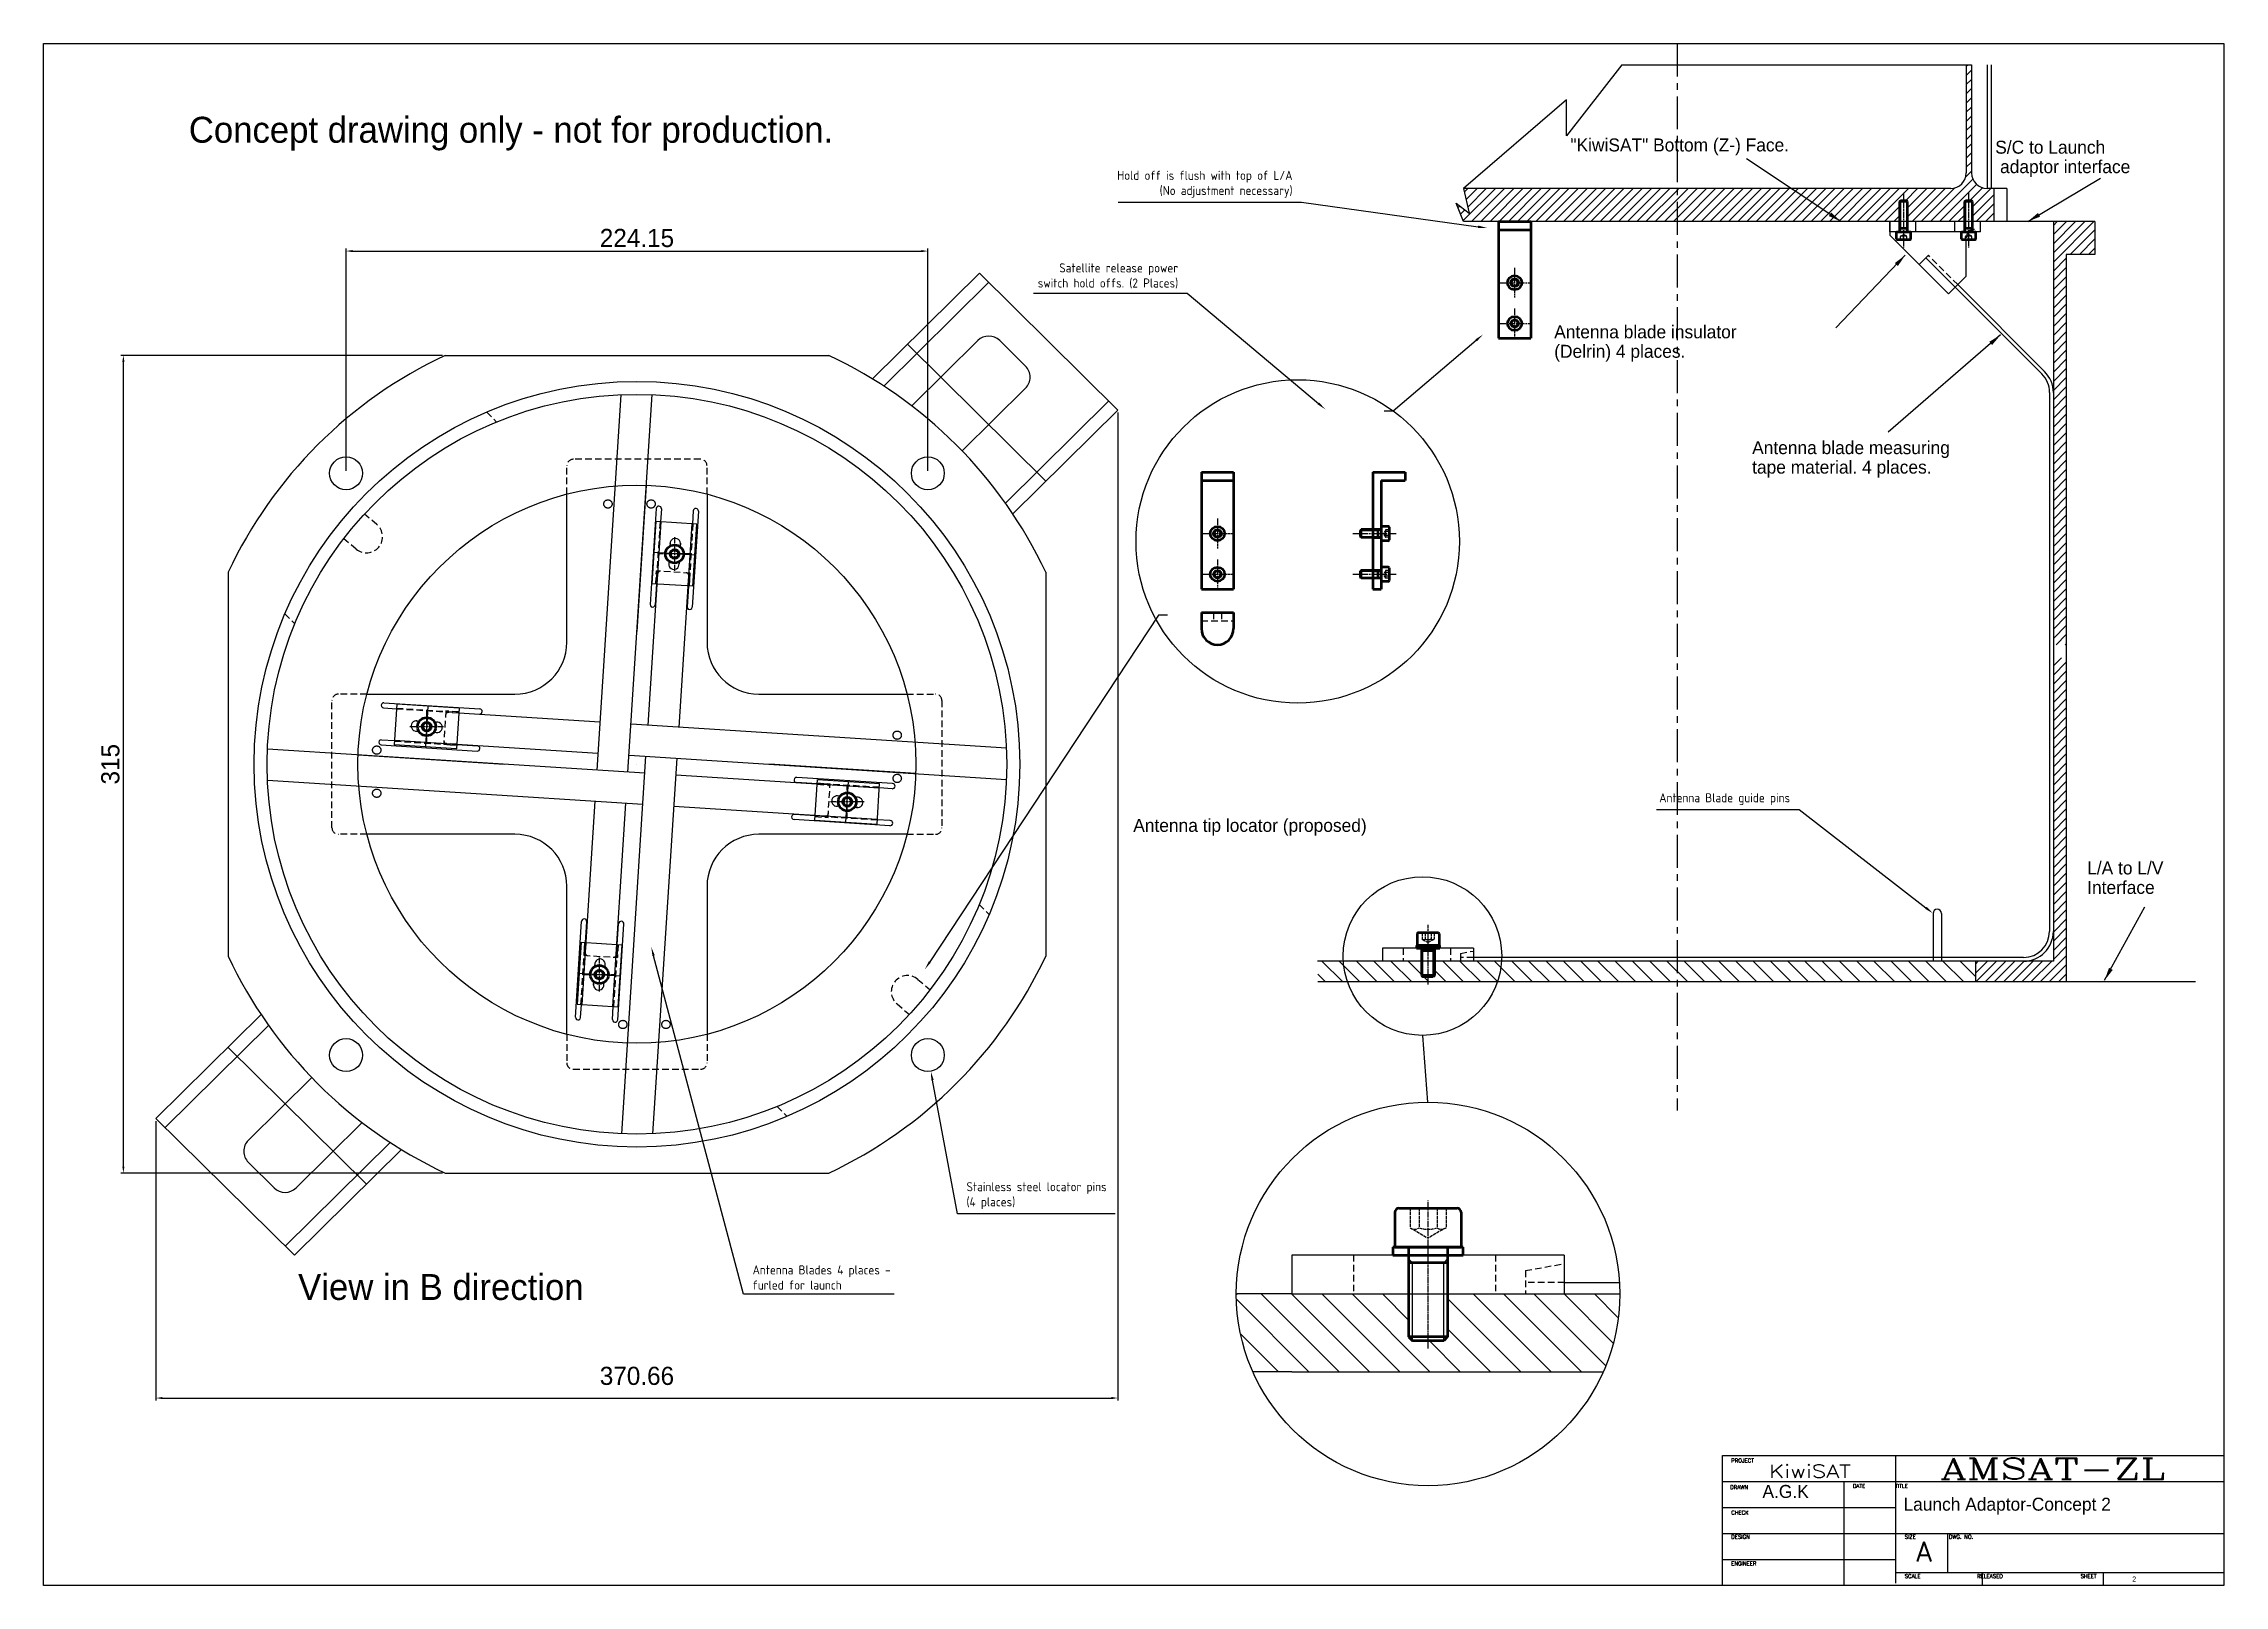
# Model space of a CAD drawing. Header units: millimetres. Extents: x 0 to 840, y 0 to 594.
import ezdxf
from ezdxf.enums import TextEntityAlignment as Align

# ---------------------------------------------------------------- set-up
doc = ezdxf.new("R2010")
doc.units = ezdxf.units.MM
doc.header["$LTSCALE"] = 0.4
doc.header["$PDMODE"] = 3
for name, pattern in [('AM_ISO02W050', [7.5, 6, -1.5]), ('AM_ISO02W050x2', [3.75, 3, -0.75]), ('AM_ISO08W050', [18, 12, -1.5, 3, -1.5]), ('AM_ISO08W050x2', [9, 6, -0.75, 1.5, -0.75]), ('CENTER', [50.8, 31.75, -6.35, 6.35, -6.35]), ('HIDDEN', [9.525, 6.35, -3.175])]:
    doc.linetypes.add(name, pattern=pattern)
for name, color, linetype, lineweight in [('AM_0N', 7, 'Continuous', 50), ('AM_3N', 6, 'AM_ISO02W050', 25), ('AM_4', 3, 'Continuous', 25), ('AM_4N', 3, 'Continuous', 25), ('AM_5', 3, 'Continuous', 25), ('AM_7N', 4, 'AM_ISO08W050', 25), ('AM_8', 1, 'Continuous', 25), ('Yellow', 2, 'Continuous', 50)]:
    doc.layers.add(name, color=color, linetype=linetype, lineweight=lineweight)
for name, color, linetype in [('BORDER', 7, 'Continuous'), ('CL', 3, 'CENTER'), ('HID', 2, 'HIDDEN'), ('OBJ', 7, 'Continuous'), ('OUT', 1, 'Continuous')]:
    doc.layers.add(name, color=color, linetype=linetype)
doc.styles.add('ACISOTS', font='isocp.shx', dxfattribs={"height": 1})
doc.styles.add('COMPLEX', font='complex', dxfattribs={"width": 1.5, "height": 8})
doc.styles.add('SIMPLEX', font='simplex', dxfattribs={"height": 0.06})
doc.dimstyles.new('AM_ISO$0', dxfattribs={"dimtxt": 7, "dimasz": 2.5, "dimexe": 1, "dimexo": 1, "dimgap": 1.5, "dimtad": 1, "dimdsep": 46, "dimtxsty": 'Standard', "dimcen": 0, "dimclrd": 256, "dimclre": 256, "dimclrt": 2, "dimadec": 0, "dimazin": 2, "dimtp": 0.1, "dimtm": 0.1, "dimtfac": 0.71, "dimtmove": 0, "dimatfit": 3, "dimfxl": 1, "dimlwd": -1, "dimlwe": -1, "dimarcsym": 0})
doc.dimstyles.new('AM_ISO$7', dxfattribs={"dimtxt": 5, "dimasz": 2.5, "dimexe": 1, "dimexo": 1, "dimgap": 1.5, "dimtad": 1, "dimdsep": 46, "dimtxsty": 'Standard', "dimcen": 0, "dimclrd": 256, "dimclre": 256, "dimclrt": 2, "dimadec": 0, "dimazin": 2, "dimtp": 0.1, "dimtm": 0.1, "dimtfac": 0.71, "dimtdec": 3, "dimtmove": 0, "dimatfit": 3, "dimfxl": 1, "dimlwd": -1, "dimlwe": -1, "dimarcsym": 0})
pattern_1 = [(45, (20.8389, 67.4299), (-1.767767, 1.767767), [])]
pattern_2 = [(45, (0, 0), (-1.767767, 1.767767), [])]

msp = doc.modelspace()

# ---------------------------------------------------------------- texts
at = {"layer": 'BORDER', "style": 'SIMPLEX'}
for s, height, p in [('PROJECT', 1.5, (650.242, 47.333)), ('DRAWN', 1.5, (649.893, 37.066)), ('DATE          TITLE', 1.49999, (697.114, 37.545)), ('CHECK', 1.5, (650.242, 27.278)), ('DESIGN', 1.5, (650.242, 17.986)), ('SIZE           DWG. NO.', 1.49999, (717.113, 17.986)), ('ENGINEER', 1.5, (650.242, 7.702)), ('SCALE                   RELEASED                          SHEET', 1.49999, (717.113, 2.817))]:
    msp.add_text(s, height=height, dxfattribs=at).set_placement(p)
at = {"layer": 'BORDER'}
for s, height, style, width, p in [('KiwiSAT', 5, 'SIMPLEX', 1.3, (680.567, 41.473)), ('AMSAT-ZL', 8, 'COMPLEX', 1.5, (773.985, 40.978))]:
    msp.add_text(s, height=height, dxfattribs=dict(at, style=style, width=width)).set_placement(p, align=Align.CENTER)
at = {"layer": 'BORDER', "style": 'SIMPLEX'}
msp.add_text('A', height=7.62, dxfattribs=at).set_placement((724.476, 9.143), align=Align.CENTER)
at = {"layer": 'OUT'}
for s, height, p in [('Concept drawing only - not for production.', 10, (55.945, 555.812)), ('"KiwiSAT" Bottom (Z-) Face.', 5, (588.275, 552.461)), ('S/C to Launch', 5, (751.968, 551.596)), (' adaptor interface', 5, (751.968, 544.096)), ('Antenna blade insulator', 5, (582.044, 480.46)), ('(Delrin) 4 places.', 5, (582.044, 472.96)), ('Antenna blade measuring', 5, (658.302, 435.835)), ('tape material. 4 places.', 5, (658.302, 428.335)), ('Antenna tip locator (proposed)', 5, (419.841, 290.309)), ('L/A to L/V', 5, (787.391, 273.905)), ('Interface', 5, (787.391, 266.405)), ('View in B direction ', 10, (98.058, 109.963)), ('A.G.K', 5, (662.274, 33.694)), ('Launch Adaptor-Concept 2', 5, (716.607, 28.778)), ('2', 2, (804.738, 1.417))]:
    msp.add_text(s, height=height, dxfattribs=at).set_placement(p)

# ---------------------------------------------------------------- blocks, each defined once
blk = doc.blocks.new('*U34')
at = {"layer": 'AM_0N'}
for p, q in [((740.2, 533.17), (740.5, 533.48)), ((743.2, 533.17), (740.2, 533.17)), ((740.2, 522.73), (740.2, 533.17)), ((742.89, 533.48), (740.5, 533.48)), ((743.2, 533.17), (742.89, 533.48)), ((743.2, 522.73), (743.2, 533.17)), ((738.95, 518.78), (738.95, 521.48)), ((738.95, 521.48), (740.2, 521.48)), ((743.2, 522.73), (740.2, 522.73)), ((740.2, 522.42), (740.2, 522.73)), ((740.2, 521.48), (740.2, 522.42)), ((740.2, 521.48), (743.2, 521.48)), ((743.2, 522.42), (743.2, 522.73)), ((743.2, 521.48), (743.2, 522.42)), ((743.2, 521.48), (744.45, 521.48)), ((744.45, 518.78), (744.45, 521.48)), ((739.25, 518.48), (744.15, 518.48))]:
    blk.add_line(p, q, dxfattribs=at)
for centre, start, end in [((739.25, 518.78), 180, 270), ((744.15, 518.78), 270, 0)]:
    blk.add_arc(centre, 0.3, start, end, dxfattribs=at)
at = {"layer": 'AM_3N', "linetype": 'AM_ISO02W050x2'}
for p, q in [((740.45, 519.78), (741.7, 520.5)), ((740.45, 518.48), (740.45, 519.78)), ((742.95, 519.78), (741.7, 520.5)), ((741.7, 518.48), (741.7, 519.78)), ((742.95, 518.48), (742.95, 519.78))]:
    blk.add_line(p, q, dxfattribs=at)
for centre in [(741.07, 517.7), (742.32, 517.7)]:
    blk.add_arc(centre, 2.17, 73.22582, 106.77418, dxfattribs=at)
at = {"layer": 'AM_4N'}
for p, q in [((740.5, 533.48), (740.5, 522.73)), ((742.89, 533.48), (742.89, 522.73)), ((740.5, 522.73), (740.2, 522.42)), ((742.89, 522.73), (743.2, 522.42))]:
    blk.add_line(p, q, dxfattribs=at)
at = {"layer": 'AM_7N', "linetype": 'AM_ISO08W050x2'}
blk.add_line((741.7, 536.48), (741.7, 515.48), dxfattribs=at)
blk = doc.blocks.new('*U35')
at = {"layer": 'AM_0N'}
for p, q in [((715.17, 533.17), (715.48, 533.48)), ((718.17, 533.17), (715.17, 533.17)), ((715.17, 522.73), (715.17, 533.17)), ((717.87, 533.48), (715.48, 533.48)), ((718.17, 533.17), (717.87, 533.48)), ((718.17, 522.73), (718.17, 533.17)), ((713.92, 518.78), (713.92, 521.48)), ((713.92, 521.48), (715.17, 521.48)), ((718.17, 522.73), (715.17, 522.73)), ((715.17, 522.42), (715.17, 522.73)), ((715.17, 521.48), (715.17, 522.42)), ((715.17, 521.48), (718.17, 521.48)), ((718.17, 522.42), (718.17, 522.73)), ((718.17, 521.48), (718.17, 522.42)), ((718.17, 521.48), (719.42, 521.48)), ((719.42, 518.78), (719.42, 521.48)), ((714.22, 518.48), (719.12, 518.48))]:
    blk.add_line(p, q, dxfattribs=at)
for centre, start, end in [((714.22, 518.78), 180, 270), ((719.12, 518.78), 270, 0)]:
    blk.add_arc(centre, 0.3, start, end, dxfattribs=at)
at = {"layer": 'AM_3N', "linetype": 'AM_ISO02W050x2'}
for p, q in [((715.42, 519.78), (716.67, 520.5)), ((715.42, 518.48), (715.42, 519.78)), ((717.92, 519.78), (716.67, 520.5)), ((716.67, 518.48), (716.67, 519.78)), ((717.92, 518.48), (717.92, 519.78))]:
    blk.add_line(p, q, dxfattribs=at)
for centre in [(716.05, 517.7), (717.3, 517.7)]:
    blk.add_arc(centre, 2.17, 73.22582, 106.77418, dxfattribs=at)
at = {"layer": 'AM_4N'}
for p, q in [((715.48, 533.48), (715.48, 522.73)), ((717.87, 533.48), (717.87, 522.73)), ((715.48, 522.73), (715.17, 522.42)), ((717.87, 522.73), (718.17, 522.42))]:
    blk.add_line(p, q, dxfattribs=at)
at = {"layer": 'AM_7N', "linetype": 'AM_ISO08W050x2'}
blk.add_line((716.67, 536.48), (716.67, 515.48), dxfattribs=at)
blk = doc.blocks.new('*U36')
at = {"layer": 'AM_0N'}
for p, q in [((537.92, 246.48), (528.92, 246.48)), ((528.92, 246.48), (528.92, 245.48)), ((528.92, 245.48), (537.92, 245.48)), ((537.92, 245.48), (537.92, 246.48))]:
    blk.add_line(p, q, dxfattribs=at)
at = {"layer": 'AM_7N', "linetype": 'AM_ISO08W050x2'}
blk.add_line((533.42, 242.48), (533.42, 249.48), dxfattribs=at)
blk = doc.blocks.new('*U37')
at = {"layer": 'AM_0N'}
for p, q in [((529.17, 250.98), (529.17, 246.48)), ((529.17, 246.48), (530.92, 246.48)), ((529.67, 251.48), (537.17, 251.48)), ((530.92, 246.48), (530.92, 244.97)), ((530.92, 246.48), (535.92, 246.48)), ((530.92, 244.97), (530.92, 244.48)), ((530.92, 244.48), (530.92, 234.97)), ((535.92, 244.48), (530.92, 244.48)), ((535.92, 246.48), (537.67, 246.48)), ((535.92, 246.48), (535.92, 244.97)), ((535.92, 244.97), (535.92, 244.48)), ((535.92, 244.48), (535.92, 234.97)), ((537.67, 250.98), (537.67, 246.48)), ((530.92, 234.97), (531.41, 234.48)), ((535.92, 234.97), (530.92, 234.97)), ((535.43, 234.48), (531.41, 234.48)), ((535.92, 234.97), (535.43, 234.48))]:
    blk.add_line(p, q, dxfattribs=at)
for centre, start, end in [((529.67, 250.98), 90, 180), ((537.17, 250.98), 0, 90)]:
    blk.add_arc(centre, 0.5, start, end, dxfattribs=at)
at = {"layer": 'AM_3N', "linetype": 'AM_ISO02W050x2'}
for p, q in [((531.11, 251.48), (531.11, 248.98)), ((531.11, 248.98), (533.42, 247.64)), ((532.27, 251.48), (532.27, 248.98)), ((535.73, 248.98), (533.42, 247.64)), ((534.58, 251.48), (534.58, 248.98)), ((535.73, 251.48), (535.73, 248.98))]:
    blk.add_line(p, q, dxfattribs=at)
for centre, radius, start, end in [((531.69, 249.72), 0.941, 232.12112, 307.87888), ((533.42, 252.24), 3.46, 250.52878, 289.47122), ((535.15, 249.72), 0.941, 232.12112, 307.87888)]:
    blk.add_arc(centre, radius, start, end, dxfattribs=at)
at = {"layer": 'AM_4N'}
for p, q in [((531.41, 244.48), (530.92, 244.97)), ((531.41, 234.48), (531.41, 244.48)), ((535.43, 244.48), (535.92, 244.97)), ((535.43, 234.48), (535.43, 244.48))]:
    blk.add_line(p, q, dxfattribs=at)
at = {"layer": 'AM_7N', "linetype": 'AM_ISO08W050x2'}
blk.add_line((533.42, 231.48), (533.42, 254.48), dxfattribs=at)
blk = doc.blocks.new('*U38')
at = {"layer": 'AM_0N'}
for p, q in [((546.92, 130.28), (519.92, 130.28)), ((519.92, 130.28), (519.92, 127.28)), ((519.92, 127.28), (546.92, 127.28)), ((546.92, 127.28), (546.92, 130.28))]:
    blk.add_line(p, q, dxfattribs=at)
at = {"layer": 'AM_7N', "linetype": 'AM_ISO08W050x2'}
blk.add_line((533.42, 124.28), (533.42, 133.28), dxfattribs=at)
blk = doc.blocks.new('*U39')
at = {"layer": 'AM_0N'}
for p, q in [((520.67, 143.78), (520.67, 130.28)), ((522.17, 145.28), (544.67, 145.28)), ((546.17, 143.78), (546.17, 130.28)), ((520.67, 130.28), (525.92, 130.28)), ((525.92, 130.28), (525.92, 125.76)), ((525.92, 130.28), (540.92, 130.28)), ((540.92, 130.28), (546.17, 130.28)), ((540.92, 130.28), (540.92, 125.76)), ((525.92, 125.76), (525.92, 124.28)), ((525.92, 124.28), (525.92, 95.76)), ((540.92, 124.28), (525.92, 124.28)), ((540.92, 125.76), (540.92, 124.28)), ((540.92, 124.28), (540.92, 95.76)), ((525.92, 95.76), (527.39, 94.28)), ((540.92, 95.76), (525.92, 95.76)), ((539.45, 94.28), (527.39, 94.28)), ((540.92, 95.76), (539.45, 94.28))]:
    blk.add_line(p, q, dxfattribs=at)
for centre, start, end in [((522.17, 143.78), 90, 180), ((544.67, 143.78), 0, 90)]:
    blk.add_arc(centre, 1.5, start, end, dxfattribs=at)
at = {"layer": 'AM_3N', "linetype": 'AM_ISO02W050x2'}
for p, q in [((526.49, 145.28), (526.49, 137.78)), ((529.96, 145.28), (529.96, 137.78)), ((536.89, 145.28), (536.89, 137.78)), ((540.35, 145.28), (540.35, 137.78)), ((526.49, 137.78), (533.42, 133.78)), ((540.35, 137.78), (533.42, 133.78))]:
    blk.add_line(p, q, dxfattribs=at)
for centre, radius, start, end in [((528.22, 140.01), 2.82, 232.12112, 307.87888), ((533.42, 147.58), 10.39, 250.52878, 289.47122), ((538.62, 140.01), 2.82, 232.12112, 307.87888)]:
    blk.add_arc(centre, radius, start, end, dxfattribs=at)
at = {"layer": 'AM_4N'}
for p, q in [((527.39, 124.28), (525.92, 125.76)), ((527.39, 94.28), (527.39, 124.28)), ((539.45, 124.28), (540.92, 125.76)), ((539.45, 94.28), (539.45, 124.28))]:
    blk.add_line(p, q, dxfattribs=at)
at = {"layer": 'AM_7N', "linetype": 'AM_ISO08W050x2'}
blk.add_line((533.42, 91.28), (533.42, 148.28), dxfattribs=at)
blk = doc.blocks.new('*D15')
at = {"layer": 'AM_5'}
for p, q in [((116.54, 429.45), (116.54, 515.08)), ((119.04, 514.08), (338.19, 514.08)), ((340.69, 429.45), (340.69, 515.08))]:
    blk.add_line(p, q, dxfattribs=at)
for points in [[(119.04, 514.49), (119.04, 513.66), (116.54, 514.08)], [(338.19, 514.49), (338.19, 513.66), (340.69, 514.08)]]:
    blk.add_solid(points, dxfattribs=at)
at = {"layer": 'Defpoints', "color": 0}
for p in [(340.69, 514.08), (116.54, 428.45), (340.69, 428.45)]:
    blk.add_point(p, dxfattribs=at)
at = {"layer": 'AM_5', "color": 2, "insert": (228.61, 519.08), "char_height": 7, "attachment_point": 5}
blk.add_mtext('224.15', dxfattribs=at)
blk = doc.blocks.new('*U40')
at = {"layer": 'AM_0N'}
for p, q in [((146.73, 332.34), (145.86, 330.84)), ((145.86, 330.84), (146.73, 329.34)), ((148.46, 332.34), (146.73, 332.34)), ((146.73, 329.34), (148.46, 329.34)), ((149.33, 330.84), (148.46, 332.34)), ((148.46, 329.34), (149.33, 330.84))]:
    blk.add_line(p, q, dxfattribs=at)
for radius in [3.5, 1.73]:
    blk.add_circle((147.59, 330.84), radius, dxfattribs=at)
at = {"layer": 'AM_7N', "linetype": 'AM_ISO08W050x2'}
for p, q in [((147.59, 337.34), (147.59, 324.34)), ((141.09, 330.84), (154.09, 330.84))]:
    blk.add_line(p, q, dxfattribs=at)
blk = doc.blocks.new('*U41')
at = {"layer": 'AM_0N'}
for p, q in [((214.14, 237.08), (212.64, 236.22)), ((212.64, 236.22), (212.64, 234.48)), ((215.64, 236.22), (214.14, 237.08)), ((215.64, 234.48), (215.64, 236.22)), ((212.64, 234.48), (214.14, 233.62)), ((214.14, 233.62), (215.64, 234.48))]:
    blk.add_line(p, q, dxfattribs=at)
for radius in [3.5, 1.73]:
    blk.add_circle((214.14, 235.35), radius, dxfattribs=at)
at = {"layer": 'AM_7N', "linetype": 'AM_ISO08W050x2'}
for p, q in [((207.64, 235.35), (220.64, 235.35)), ((214.14, 228.85), (214.14, 241.85))]:
    blk.add_line(p, q, dxfattribs=at)
blk = doc.blocks.new('*U42')
at = {"layer": 'AM_0N'}
for p, q in [((308.77, 303.4), (307.9, 301.9)), ((310.5, 303.4), (308.77, 303.4)), ((311.37, 301.9), (310.5, 303.4)), ((307.9, 301.9), (308.77, 300.4)), ((308.77, 300.4), (310.5, 300.4)), ((310.5, 300.4), (311.37, 301.9))]:
    blk.add_line(p, q, dxfattribs=at)
for radius in [3.5, 1.73]:
    blk.add_circle((309.64, 301.9), radius, dxfattribs=at)
at = {"layer": 'AM_7N', "linetype": 'AM_ISO08W050x2'}
for p, q in [((309.64, 295.4), (309.64, 308.4)), ((316.14, 301.9), (303.14, 301.9))]:
    blk.add_line(p, q, dxfattribs=at)
blk = doc.blocks.new('*U43')
at = {"layer": 'AM_0N'}
for p, q in [((243.09, 399.12), (241.59, 398.26)), ((241.59, 398.26), (241.59, 396.53)), ((241.59, 396.53), (243.09, 395.66)), ((244.59, 398.26), (243.09, 399.12)), ((243.09, 395.66), (244.59, 396.53)), ((244.59, 396.53), (244.59, 398.26))]:
    blk.add_line(p, q, dxfattribs=at)
for radius in [3.5, 1.73]:
    blk.add_circle((243.09, 397.39), radius, dxfattribs=at)
at = {"layer": 'AM_7N', "linetype": 'AM_ISO08W050x2'}
for p, q in [((243.09, 403.89), (243.09, 390.89)), ((249.59, 397.39), (236.59, 397.39))]:
    blk.add_line(p, q, dxfattribs=at)
blk = doc.blocks.new('*U44')
at = {"layer": 'AM_0N'}
for p, q in [((507.71, 406.75), (507.4, 406.44)), ((507.4, 404.06), (507.4, 406.44)), ((507.71, 403.75), (507.4, 404.06)), ((514.15, 406.75), (507.71, 406.75)), ((507.71, 403.75), (507.71, 406.75)), ((514.15, 403.75), (507.71, 403.75)), ((514.15, 403.75), (514.15, 406.75)), ((514.46, 406.75), (514.15, 406.75)), ((514.46, 403.75), (514.15, 403.75)), ((515.4, 406.75), (514.46, 406.75)), ((515.4, 403.75), (514.46, 403.75)), ((518.1, 408), (515.4, 408)), ((515.4, 408), (515.4, 406.75)), ((515.4, 406.75), (515.4, 403.75)), ((515.4, 403.75), (515.4, 402.5)), ((518.4, 407.7), (518.4, 402.8)), ((518.1, 402.5), (515.4, 402.5))]:
    blk.add_line(p, q, dxfattribs=at)
for centre, start, end in [((518.1, 407.7), 0, 90), ((518.1, 402.8), 270, 0)]:
    blk.add_arc(centre, 0.3, start, end, dxfattribs=at)
at = {"layer": 'AM_3N', "linetype": 'AM_ISO02W050x2'}
for p, q in [((517.1, 406.69), (516.27, 405.25)), ((517.1, 403.8), (516.27, 405.25)), ((518.4, 406.69), (517.1, 406.69)), ((518.4, 405.97), (517.1, 405.97)), ((518.4, 404.53), (517.1, 404.53)), ((518.4, 403.8), (517.1, 403.8))]:
    blk.add_line(p, q, dxfattribs=at)
for centre, radius, start, end in [((517.57, 406.33), 0.588, 142.12112, 217.87888), ((519.14, 405.25), 2.17, 160.52878, 199.47122), ((517.57, 404.17), 0.588, 142.12112, 217.87888)]:
    blk.add_arc(centre, radius, start, end, dxfattribs=at)
at = {"layer": 'AM_4N'}
for p, q in [((507.4, 406.44), (514.15, 406.44)), ((507.4, 404.06), (514.15, 404.06)), ((514.15, 406.44), (514.46, 406.75)), ((514.15, 404.06), (514.46, 403.75))]:
    blk.add_line(p, q, dxfattribs=at)
at = {"layer": 'AM_7N', "linetype": 'AM_ISO08W050x2'}
blk.add_line((504.4, 405.25), (521.4, 405.25), dxfattribs=at)
blk = doc.blocks.new('*U45')
at = {"layer": 'AM_0N'}
for p, q in [((507.71, 391.05), (507.4, 390.74)), ((507.4, 388.36), (507.4, 390.74)), ((507.71, 388.05), (507.4, 388.36)), ((514.15, 391.05), (507.71, 391.05)), ((507.71, 388.05), (507.71, 391.05)), ((514.15, 388.05), (507.71, 388.05)), ((514.15, 388.05), (514.15, 391.05)), ((514.46, 391.05), (514.15, 391.05)), ((514.46, 388.05), (514.15, 388.05)), ((515.4, 391.05), (514.46, 391.05)), ((515.4, 388.05), (514.46, 388.05)), ((518.1, 392.3), (515.4, 392.3)), ((515.4, 392.3), (515.4, 391.05)), ((515.4, 391.05), (515.4, 388.05)), ((515.4, 388.05), (515.4, 386.8)), ((518.1, 386.8), (515.4, 386.8)), ((518.4, 392), (518.4, 387.1))]:
    blk.add_line(p, q, dxfattribs=at)
for centre, start, end in [((518.1, 392), 0, 90), ((518.1, 387.1), 270, 0)]:
    blk.add_arc(centre, 0.3, start, end, dxfattribs=at)
at = {"layer": 'AM_3N', "linetype": 'AM_ISO02W050x2'}
for p, q in [((517.1, 390.99), (516.27, 389.55)), ((517.1, 388.1), (516.27, 389.55)), ((518.4, 390.99), (517.1, 390.99)), ((518.4, 390.27), (517.1, 390.27)), ((518.4, 388.83), (517.1, 388.83)), ((518.4, 388.1), (517.1, 388.1))]:
    blk.add_line(p, q, dxfattribs=at)
for centre, radius, start, end in [((517.57, 390.63), 0.588, 142.12112, 217.87888), ((519.14, 389.55), 2.17, 160.52878, 199.47122), ((517.57, 388.47), 0.588, 142.12112, 217.87888)]:
    blk.add_arc(centre, radius, start, end, dxfattribs=at)
at = {"layer": 'AM_4N'}
for p, q in [((507.4, 390.74), (514.15, 390.74)), ((507.4, 388.36), (514.15, 388.36)), ((514.15, 390.74), (514.46, 391.05)), ((514.15, 388.36), (514.46, 388.05))]:
    blk.add_line(p, q, dxfattribs=at)
at = {"layer": 'AM_7N', "linetype": 'AM_ISO08W050x2'}
blk.add_line((504.4, 389.55), (521.4, 389.55), dxfattribs=at)
blk = doc.blocks.new('*U46')
at = {"layer": 'AM_0N'}
for p, q in [((451.56, 406.5), (450.84, 405.25)), ((450.84, 405.25), (451.56, 404)), ((453.01, 406.5), (451.56, 406.5)), ((451.56, 404), (453.01, 404)), ((453.73, 405.25), (453.01, 406.5)), ((453.01, 404), (453.73, 405.25))]:
    blk.add_line(p, q, dxfattribs=at)
for radius in [2.75, 1.44]:
    blk.add_circle((452.29, 405.25), radius, dxfattribs=at)
at = {"layer": 'AM_7N', "linetype": 'AM_ISO08W050x2'}
for p, q in [((446.54, 405.25), (458.04, 405.25)), ((452.29, 411), (452.29, 399.5))]:
    blk.add_line(p, q, dxfattribs=at)
blk = doc.blocks.new('*U47')
at = {"layer": 'AM_0N'}
for p, q in [((451.56, 390.8), (450.84, 389.55)), ((450.84, 389.55), (451.56, 388.3)), ((453.01, 390.8), (451.56, 390.8)), ((451.56, 388.3), (453.01, 388.3)), ((453.73, 389.55), (453.01, 390.8)), ((453.01, 388.3), (453.73, 389.55))]:
    blk.add_line(p, q, dxfattribs=at)
for radius in [2.75, 1.44]:
    blk.add_circle((452.29, 389.55), radius, dxfattribs=at)
at = {"layer": 'AM_7N', "linetype": 'AM_ISO08W050x2'}
for p, q in [((452.29, 395.3), (452.29, 383.8)), ((446.54, 389.55), (458.04, 389.55))]:
    blk.add_line(p, q, dxfattribs=at)
blk = doc.blocks.new('*S58')
at = {"layer": 'AM_5', "color": 3}
for p, q in [((429.54, 373.77), (341.5, 240.29)), ((433.04, 373.77), (429.54, 373.77))]:
    blk.add_line(p, q, dxfattribs=at)
blk.add_trace([(341.11, 240.54), (341.88, 240.04), (339.57, 237.37)], dxfattribs=at)
at = {"layer": 'AM_5', "color": 2, "insert": (433.04, 375.52), "char_height": 3.5, "attachment_point": 7, "style": 'ACISOTS'}
blk.add_mtext('\\P', dxfattribs=at)
blk = doc.blocks.new('*U54')
at = {"layer": 'AM_0N'}
for p, q in [((566.08, 487.43), (565.36, 486.18)), ((567.53, 487.43), (566.08, 487.43)), ((568.25, 486.18), (567.53, 487.43)), ((565.36, 486.18), (566.08, 484.93)), ((566.08, 484.93), (567.53, 484.93)), ((567.53, 484.93), (568.25, 486.18))]:
    blk.add_line(p, q, dxfattribs=at)
for radius in [2.75, 1.44]:
    blk.add_circle((566.8, 486.18), radius, dxfattribs=at)
at = {"layer": 'AM_7N', "linetype": 'AM_ISO08W050x2'}
for p, q in [((566.8, 491.93), (566.8, 480.43)), ((561.05, 486.18), (572.55, 486.18))]:
    blk.add_line(p, q, dxfattribs=at)
blk = doc.blocks.new('*S59')
at = {"layer": 'AM_5', "color": 3}
for p, q in [((381.36, 497.92), (440.65, 497.92)), ((440.65, 497.92), (491.17, 455.36))]:
    blk.add_line(p, q, dxfattribs=at)
blk.add_trace([(490.87, 455.01), (491.47, 455.71), (493.85, 453.11)], dxfattribs=at)
at = {"layer": 'AM_5', "color": 2, "insert": (437.15, 499.67), "char_height": 3.5, "attachment_point": 9, "style": 'ACISOTS'}
blk.add_mtext('Satellite release power \\Pswitch hold offs. (2 Places) ', dxfattribs=at)
blk = doc.blocks.new('*S60')
at = {"layer": 'AM_5', "color": 3}
for p, q in [((519.99, 452.48), (551.98, 479.7)), ((516.49, 452.48), (519.99, 452.48))]:
    blk.add_line(p, q, dxfattribs=at)
blk.add_trace([(552.28, 479.35), (551.68, 480.05), (554.64, 481.97)], dxfattribs=at)
blk = doc.blocks.new('*U56')
at = {"layer": 'AM_0N'}
for p, q in [((566.08, 503.13), (565.36, 501.88)), ((565.36, 501.88), (566.08, 500.63)), ((567.53, 503.13), (566.08, 503.13)), ((566.08, 500.63), (567.53, 500.63)), ((568.25, 501.88), (567.53, 503.13)), ((567.53, 500.63), (568.25, 501.88))]:
    blk.add_line(p, q, dxfattribs=at)
for radius in [2.75, 1.44]:
    blk.add_circle((566.8, 501.88), radius, dxfattribs=at)
at = {"layer": 'AM_7N', "linetype": 'AM_ISO08W050x2'}
for p, q in [((566.8, 507.63), (566.8, 496.13)), ((561.05, 501.88), (572.55, 501.88))]:
    blk.add_line(p, q, dxfattribs=at)
blk = doc.blocks.new('*S61')
at = {"layer": 'AM_5', "color": 3}
for p, q in [((414.01, 532.86), (484.72, 532.86)), ((484.72, 532.86), (552.69, 523.47))]:
    blk.add_line(p, q, dxfattribs=at)
blk.add_trace([(552.63, 523.01), (552.76, 523.92), (556.16, 522.99)], dxfattribs=at)
at = {"layer": 'AM_5', "color": 2, "insert": (481.22, 534.61), "char_height": 3.5, "attachment_point": 9, "style": 'ACISOTS'}
blk.add_mtext('Hold off is flush with top of L/A\\P(No adjustment necessary)', dxfattribs=at)
blk = doc.blocks.new('*S62')
at = {"layer": 'AM_5', "color": 3}
for p, q in [((621.39, 298.89), (676.43, 298.89)), ((676.43, 298.89), (725.26, 261.02))]:
    blk.add_line(p, q, dxfattribs=at)
blk.add_trace([(724.97, 260.66), (725.54, 261.39), (728.02, 258.88)], dxfattribs=at)
at = {"layer": 'AM_5', "color": 2, "insert": (672.93, 300.64), "char_height": 3.5, "attachment_point": 9, "style": 'ACISOTS'}
blk.add_mtext('Antenna Blade guide pins\\P', dxfattribs=at)
blk = doc.blocks.new('*D32')
at = {"layer": 'AM_5'}
for p, q in [((153.66, 473.87), (29.74, 473.87)), ((30.74, 161.37), (30.74, 471.37)), ((153.66, 158.87), (29.74, 158.87))]:
    blk.add_line(p, q, dxfattribs=at)
for points in [[(30.32, 471.37), (31.15, 471.37), (30.74, 473.87)], [(30.32, 161.37), (31.15, 161.37), (30.74, 158.87)]]:
    blk.add_solid(points, dxfattribs=at)
at = {"layer": 'Defpoints', "color": 0}
for p in [(30.74, 473.87), (154.66, 473.87), (154.66, 158.87)]:
    blk.add_point(p, dxfattribs=at)
at = {"layer": 'AM_5', "color": 2, "insert": (25.74, 316.37), "char_height": 7, "attachment_point": 5, "rotation": 90}
blk.add_mtext('315', dxfattribs=at)
blk = doc.blocks.new('*S63')
at = {"layer": 'AM_5', "color": 3}
for p, q in [((269.66, 112.21), (235.03, 242.6)), ((327.78, 112.21), (269.66, 112.21))]:
    blk.add_line(p, q, dxfattribs=at)
blk.add_trace([(235.47, 242.72), (234.58, 242.48), (234.13, 245.99)], dxfattribs=at)
at = {"layer": 'AM_5', "color": 2, "insert": (273.16, 113.96), "char_height": 3.5, "attachment_point": 7, "style": 'ACISOTS'}
blk.add_mtext('Antenna Blades 4 places -\\Pfurled for launch ', dxfattribs=at)
blk = doc.blocks.new('*S64')
at = {"layer": 'AM_5', "color": 3}
for p, q in [((352.09, 143.21), (342.5, 194.61)), ((412.89, 143.21), (352.09, 143.21))]:
    blk.add_line(p, q, dxfattribs=at)
blk.add_trace([(342.95, 194.7), (342.04, 194.53), (341.86, 198.05)], dxfattribs=at)
at = {"layer": 'AM_5', "color": 2, "insert": (355.59, 144.96), "char_height": 3.5, "attachment_point": 7, "style": 'ACISOTS'}
blk.add_mtext('Stainless steel locator pins\\P(4 places)', dxfattribs=at)
blk = doc.blocks.new('*D33')
at = {"layer": 'AM_5'}
for p, q in [((413.94, 451.83), (413.94, 71.18)), ((43.29, 178.91), (43.29, 71.18)), ((45.79, 72.18), (411.44, 72.18))]:
    blk.add_line(p, q, dxfattribs=at)
for points in [[(45.79, 72.59), (45.79, 71.76), (43.29, 72.18)], [(411.44, 72.59), (411.44, 71.76), (413.94, 72.18)]]:
    blk.add_solid(points, dxfattribs=at)
at = {"layer": 'Defpoints', "color": 0}
for p in [(413.94, 452.83), (43.29, 179.91), (413.94, 72.18)]:
    blk.add_point(p, dxfattribs=at)
at = {"layer": 'AM_5', "color": 2, "insert": (228.61, 80.68), "char_height": 7, "attachment_point": 5}
blk.add_mtext('370.66', dxfattribs=at)

# ---------------------------------------------------------------- dimensions: what is measured, and where the dimension line sits
at = {"layer": 'AM_5'}
dim = msp.add_linear_dim(base=(340.691, 514.076), p1=(116.539, 428.447), p2=(340.691, 428.447), dimstyle='AM_ISO$0', dxfattribs=at)
dim.commit()
dim.dimension.update_dxf_attribs({"geometry": '*D15', "text_midpoint": (228.615, 519.076)})
dim = msp.add_linear_dim(base=(30.736, 473.871), p1=(154.657, 158.871), p2=(154.657, 473.871), angle=90, dimstyle='AM_ISO$0', dxfattribs=at)
dim.commit()
dim.dimension.update_dxf_attribs({"geometry": '*D32', "text_midpoint": (25.736, 316.371)})
dim = msp.add_linear_dim(base=(413.944, 72.178), p1=(43.286, 179.91), p2=(413.944, 452.832), angle=0, dimstyle='AM_ISO$0', override={"dimgap": 5}, dxfattribs=at)
dim.commit()
dim.dimension.update_dxf_attribs({"geometry": '*D33', "text_midpoint": (228.615, 80.678)})

# ---------------------------------------------------------------- hatches: boundary and pattern name
at = {"layer": 'AM_8'}
h = msp.add_hatch(dxfattribs=at)
h.set_pattern_fill('_U', color=256, scale=2.5, angle=45, style=0, pattern_type=0)
h.set_pattern_definition(pattern_2)
edge = h.paths.add_edge_path()
edge.add_line((715.173, 533.171), (715.479, 533.478))
edge.add_line((715.479, 533.478), (717.866, 533.478))
edge.add_line((717.866, 533.478), (718.173, 533.171))
edge.add_line((718.173, 533.171), (718.173, 525.478))
edge.add_line((718.173, 525.478), (740.196, 525.478))
edge.add_line((740.196, 525.478), (740.196, 533.171))
edge.add_line((740.196, 533.171), (740.503, 533.478))
edge.add_line((740.503, 533.478), (742.89, 533.478))
edge.add_line((742.89, 533.478), (743.196, 533.171))
edge.add_line((743.196, 533.171), (743.196, 525.478))
edge.add_line((743.196, 525.478), (751.421, 525.478))
edge.add_line((751.421, 525.478), (751.421, 538.178))
edge.add_line((751.421, 538.178), (748.821, 538.178))
edge.add_arc((748.821, 544.178), 6, 180, 270, ccw=False)
edge.add_line((742.821, 544.178), (742.821, 585.875))
edge.add_line((742.821, 585.875), (740.821, 585.875))
edge.add_line((740.821, 585.875), (740.821, 544.178))
edge.add_arc((734.821, 544.178), 6, -90, 0, ccw=False)
edge.add_line((734.821, 538.178), (629.351, 538.178))
edge.add_line((629.351, 538.178), (629.351, 525.478))
edge.add_line((629.351, 525.478), (715.173, 525.478))
edge.add_line((715.173, 525.478), (715.173, 533.171))
h = msp.add_hatch(dxfattribs=at)
h.set_pattern_fill('_U', color=256, scale=2.5, angle=45, style=0, pattern_type=0)
h.set_pattern_definition(pattern_2)
h.paths.add_polyline_path([(629.351, 538.178), (547.146, 538.178), (549.269, 528.62), (544.264, 532.516), (547.146, 525.478), (629.351, 525.478)])
h = msp.add_hatch(dxfattribs=at)
h.set_pattern_fill('_U', color=256, scale=2.5, angle=45, style=0, pattern_type=0)
h.set_pattern_definition(pattern_1)
h.paths.add_polyline_path([(790.351, 512.778), (790.351, 525.478), (774.351, 525.478), (774.351, 362.394), (779.351, 362.394), (779.351, 512.778)])
h = msp.add_hatch(dxfattribs=at)
h.set_pattern_fill('_U', color=256, scale=2.5, angle=45, style=0, pattern_type=0)
h.set_pattern_definition(pattern_1)
h.paths.add_polyline_path([(779.351, 357.394), (774.351, 357.394), (774.351, 240.478), (744.352, 240.478), (744.352, 232.478), (779.351, 232.478)])
h = msp.add_hatch(dxfattribs=at)
h.set_pattern_fill('_U', color=256, scale=4.7, angle=135, style=0, pattern_type=0)
h.set_pattern_definition([(135, (20.839, 67.43), (-3.323402, -3.323402), [])])
h.paths.add_polyline_path([(744.352, 240.478), (535.921, 240.478), (535.921, 234.969), (535.43, 234.478), (531.412, 234.478), (530.921, 234.969), (530.921, 240.478), (490.874, 240.478), (490.944, 232.478), (744.352, 232.478)])
h = msp.add_hatch(dxfattribs=at)
h.set_pattern_fill('_U', color=256, scale=8.25, angle=135, style=0, pattern_type=0)
h.set_pattern_definition([(135, (133.355, 28.071), (-5.83363, -5.83363), [])])
edge = h.paths.add_edge_path()
edge.add_arc((533.421, 112.283), 73.87, 180.300002, 203.961392)
edge.add_line((465.917, 82.283), (600.924, 82.283))
edge.add_arc((533.421, 112.283), 73.87, 336.038608, 360)
edge.add_line((607.29, 112.283), (540.921, 112.283))
edge.add_line((540.921, 112.283), (540.921, 95.755))
edge.add_line((540.921, 95.755), (539.449, 94.283))
edge.add_line((539.449, 94.283), (527.393, 94.283))
edge.add_line((527.393, 94.283), (525.921, 95.755))
edge.add_line((525.921, 95.755), (525.921, 112.283))
edge.add_line((525.921, 112.283), (459.952, 112.283))
edge.add_line((459.952, 112.283), (459.552, 111.896))

# ---------------------------------------------------------------- linework, layer by layer
msp.add_lwpolyline([(0, 0), (0, 594), (840, 594), (840, 0), (0, 0)], close=True)
at = {"layer": 'AM_4'}
msp.add_line((228.615, 316.371), (228.615, 316.371), dxfattribs=at)
msp.add_line((228.615, 316.371), (228.615, 316.371), dxfattribs=at)
at = {"layer": 'BORDER'}
for p, q in [((646.925, 50), (840.257, 50)), ((646.925, 0), (646.925, 50)), ((713.591, 50), (713.591, 0.853)), ((646.925, 40), (840.159, 40)), ((693.591, 40), (693.591, 0.374)), ((646.925, 30), (713.591, 30)), ((646.925, 20), (840.159, 20)), ((733.591, 20), (733.591, 5)), ((646.925, 10), (713.591, 10)), ((713.591, 5), (840.159, 5)), ((746.924, 5), (746.924, 0)), ((793.591, 5), (793.591, 0))]:
    msp.add_line(p, q, dxfattribs=at)
at = {"layer": 'CL'}
msp.add_line((629.351, 594), (629.351, 182.957), dxfattribs=at)
for centre in [(217.434, 416.638), (234.067, 416.638), (328.882, 327.552), (128.348, 321.823), (328.882, 310.919), (128.348, 305.19), (223.163, 216.104), (239.796, 216.104)]:
    msp.add_circle(centre, 1.6, dxfattribs=at)
at = {"layer": 'HID'}
for p, q in [((170.73, 452.038), (174.551, 448.217)), ((201.615, 420.425), (201.615, 431.371)), ((253.115, 433.871), (204.115, 433.871)), ((255.615, 420.425), (255.615, 431.371)), ((128.397, 408.75), (123.646, 412.744)), ((237.518, 409.773), (235.984, 385.822)), ((237.718, 409.76), (236.184, 385.81)), ((249.993, 408.974), (248.459, 385.024)), ((250.192, 408.962), (248.659, 385.011)), ((120.416, 399.259), (115.666, 403.254)), ((235.835, 385.832), (236.154, 390.822)), ((249.128, 389.991), (236.154, 390.822)), ((236.334, 385.8), (236.589, 389.792)), ((248.309, 385.033), (248.565, 389.025)), ((248.808, 385.001), (249.128, 389.991)), ((92.948, 374.256), (96.769, 370.435)), ((446.085, 371.601), (458.485, 371.601)), ((450.785, 374.801), (450.785, 371.601)), ((453.785, 374.801), (453.785, 371.601)), ((111.115, 291.871), (111.115, 340.871)), ((124.561, 343.371), (113.615, 343.371)), ((136.011, 337.748), (159.962, 336.215)), ((136.024, 337.948), (159.975, 336.414)), ((154.995, 336.884), (154.164, 323.91)), ((159.985, 336.564), (154.995, 336.884)), ((159.953, 336.065), (155.961, 336.321)), ((332.669, 343.371), (343.615, 343.371)), ((346.115, 340.871), (346.115, 291.871)), ((135.213, 325.274), (159.163, 323.74)), ((135.225, 325.474), (159.176, 323.94)), ((159.154, 323.591), (154.164, 323.91)), ((159.186, 324.09), (155.194, 324.345)), ((298.044, 308.652), (302.036, 308.396)), ((322.005, 307.268), (298.054, 308.802)), ((322.017, 307.468), (298.067, 309.001)), ((298.076, 309.151), (303.066, 308.831)), ((302.235, 295.858), (303.066, 308.831)), ((297.245, 296.178), (302.235, 295.858)), ((321.206, 294.794), (297.255, 296.327)), ((321.219, 294.993), (297.268, 296.527)), ((297.277, 296.677), (301.269, 296.421)), ((124.561, 289.371), (113.615, 289.371)), ((332.669, 289.371), (343.615, 289.371)), ((360.461, 262.307), (364.282, 258.486)), ((207.038, 223.78), (208.571, 247.731)), ((207.237, 223.767), (208.771, 247.718)), ((208.422, 247.74), (208.102, 242.751)), ((208.921, 247.709), (208.665, 243.717)), ((219.512, 222.981), (221.046, 246.932)), ((219.712, 222.968), (221.246, 246.919)), ((220.896, 246.942), (220.641, 242.95)), ((221.395, 246.91), (221.076, 241.92)), ((208.102, 242.751), (221.076, 241.92)), ((336.814, 233.482), (341.564, 229.488)), ((328.833, 223.992), (333.584, 219.997)), ((201.615, 212.317), (201.555, 201.384)), ((255.615, 212.317), (255.615, 201.371)), ((204.055, 198.871), (253.115, 198.871)), ((282.679, 184.525), (286.5, 180.704))]:
    msp.add_line(p, q, dxfattribs=at)
at = {"layer": 'HID', "color": 1}
for p, q in [((523.869, 245.478), (523.869, 240.478)), ((542.102, 245.478), (542.102, 240.478)), ((545.921, 243.478), (545.921, 240.476)), ((550.921, 241.948), (545.921, 241.948)), ((504.766, 127.283), (504.766, 112.283)), ((559.464, 127.283), (559.464, 112.283)), ((570.921, 121.283), (570.921, 112.277)), ((585.921, 116.693), (570.921, 116.693))]:
    msp.add_line(p, q, dxfattribs=at)
at = {"layer": 'HID'}
for centre, radius, start, end in [((204.115, 431.371), 2.5, 90, 180), ((253.115, 431.371), 2.5, 0, 90), ((124.406, 404.005), 6.2, 229.93803, 49.93803), ((237.587, 389.728), 1, 86.336042, 176.336042), ((247.567, 389.089), 1, 356.336042, 86.336042), ((113.615, 340.871), 2.5, 90, 180), ((155.897, 335.323), 1, 86.336042, 176.336042), ((343.615, 340.871), 2.5, 0, 90), ((155.258, 325.343), 1, 176.336042, 266.336042), ((301.972, 307.398), 1, 356.336042, 86.336042), ((301.333, 297.419), 1, 266.336042, 356.336042), ((113.615, 291.871), 2.5, 180, 270), ((343.615, 291.871), 2.5, 270, 0), ((209.663, 243.653), 1, 176.336042, 266.336042), ((219.643, 243.014), 1, 266.336042, 356.336042), ((332.824, 228.737), 6.2, 49.93803, 229.93803), ((204.055, 201.371), 2.5, 179.68727, 270), ((253.115, 201.371), 2.5, 270, 0)]:
    msp.add_arc(centre, radius, start, end, dxfattribs=at)
at = {"layer": 'OBJ'}
for p, q in [((711.351, 521.478), (711.351, 520.23)), ((711.351, 521.478), (711.351, 520.23)), ((713.741, 521.445), (713.709, 521.478))]:
    msp.add_line(p, q, dxfattribs=at)
at = {"layer": 'OBJ', "linetype": 'HIDDEN'}
msp.add_line((737.505, 501.132), (726.191, 512.446), dxfattribs=at)
at = {"layer": 'OUT'}
for p, q in [((608.06, 585.875), (586.774, 558.419)), ((608.06, 585.875), (742.821, 585.875)), ((740.821, 585.875), (740.821, 544.178)), ((742.821, 585.875), (742.821, 544.178)), ((748.821, 585.875), (748.821, 538.178)), ((750.421, 585.875), (750.421, 538.178)), ((586.774, 572.406), (547.146, 538.178)), ((586.774, 558.419), (586.774, 572.406)), ((734.821, 538.178), (547.146, 538.178)), ((547.146, 538.178), (549.269, 528.62)), ((756.421, 538.178), (748.821, 538.178)), ((751.421, 538.178), (751.421, 525.478)), ((756.421, 538.178), (756.421, 525.478)), ((547.146, 525.478), (544.264, 532.516)), ((544.264, 532.516), (549.269, 528.62)), ((790.351, 525.478), (547.146, 525.478)), ((711.351, 521.478), (711.351, 525.478)), ((746.351, 525.478), (711.351, 525.478)), ((711.351, 521.478), (711.351, 525.478)), ((711.351, 525.478), (711.351, 520.23)), ((743.945, 521.478), (711.351, 521.478)), ((721.351, 521.478), (721.351, 525.478)), ((736.351, 521.478), (736.351, 525.478)), ((746.351, 521.478), (743.945, 521.478)), ((746.351, 521.478), (746.351, 525.478)), ((774.351, 525.478), (774.351, 240.478)), ((790.351, 525.478), (790.351, 512.778)), ((733.977, 497.604), (711.351, 520.23)), ((740.765, 504.392), (740.765, 518.298)), ((779.351, 512.778), (779.351, 232.478)), ((790.351, 512.778), (779.351, 512.778)), ((360.61, 505.569), (319.398, 464.811)), ((413.944, 452.832), (360.61, 505.569)), ((726.191, 512.446), (722.663, 508.918)), ((769.952, 466.72), (725.209, 511.463)), ((740.765, 504.392), (733.977, 497.604)), ((364.166, 502.053), (323.736, 462.069)), ((359.948, 479.598), (334.508, 454.438)), ((378.341, 469.754), (368.386, 479.598)), ((154.657, 473.871), (302.573, 473.871)), ((386.213, 425.406), (332.879, 478.143)), ((222.434, 458.737), (213.171, 314.087)), ((225.147, 313.32), (234.46, 458.751)), ((378.342, 461.221), (353.934, 437.082)), ((410.388, 456.348), (370.58, 416.978)), ((772.881, 459.649), (772.881, 251.948)), ((413.944, 452.832), (373.457, 412.791)), ((201.615, 363.371), (201.615, 420.425)), ((232.222, 423.81), (228.615, 367.481)), ((255.615, 420.425), (255.615, 363.371)), ((236.041, 414.878), (233.677, 377.954)), ((238.037, 414.75), (237.718, 409.76)), ((252.308, 413.836), (249.944, 376.912)), ((250.312, 413.964), (249.993, 408.974)), ((237.867, 409.751), (232.85, 331.397)), ((234.488, 385.918), (236.021, 409.869)), ((251.689, 408.866), (236.021, 409.869)), ((244.826, 330.63), (249.843, 408.984)), ((250.155, 384.915), (251.689, 408.866)), ((250.922, 396.89), (235.254, 397.894)), ((241.362, 401.65), (241.281, 400.389)), ((245.34, 401.515), (245.25, 400.145)), ((71.115, 390.329), (71.115, 242.413)), ((240.914, 394.649), (240.852, 393.674)), ((244.87, 394.379), (244.82, 393.625)), ((386.115, 390.329), (386.115, 242.413)), ((250.155, 384.915), (234.488, 385.918)), ((236.184, 385.81), (235.673, 377.826)), ((248.459, 385.024), (247.948, 377.04)), ((124.561, 343.371), (181.615, 343.371)), ((131.022, 338.068), (136.011, 337.748)), ((131.149, 340.064), (168.074, 337.699)), ((136.12, 339.445), (135.117, 323.777)), ((160.071, 337.911), (136.12, 339.445)), ((148.095, 338.678), (147.092, 323.01)), ((160.071, 337.911), (159.068, 322.243)), ((159.962, 336.215), (167.946, 335.704)), ((275.615, 343.371), (332.669, 343.371)), ((143.336, 329.118), (144.596, 329.037)), ((143.471, 333.096), (144.841, 333.005)), ((150.336, 328.67), (151.311, 328.607)), ((150.607, 332.626), (151.361, 332.576)), ((214.356, 332.581), (159.991, 336.063)), ((370.981, 322.552), (226.331, 331.814)), ((231.666, 312.903), (86.235, 322.215)), ((121.176, 319.978), (177.505, 316.371)), ((130.108, 323.797), (167.032, 321.433)), ((130.236, 325.793), (135.225, 325.474)), ((159.068, 322.243), (135.117, 323.777)), ((135.235, 325.623), (213.589, 320.606)), ((159.176, 323.94), (167.16, 323.429)), ((222.77, 173.991), (232.083, 319.422)), ((225.564, 319.839), (370.995, 310.526)), ((234.796, 174.005), (244.059, 318.655)), ((321.995, 307.118), (243.641, 312.136)), ((336.054, 312.764), (279.725, 316.371)), ((327.122, 308.944), (290.198, 311.309)), ((86.249, 310.19), (230.899, 300.927)), ((298.054, 308.802), (290.07, 309.313)), ((297.159, 294.83), (298.162, 310.498)), ((298.162, 310.498), (322.113, 308.965)), ((306.894, 304.072), (305.919, 304.134)), ((309.135, 294.063), (310.138, 309.731)), ((313.894, 303.624), (312.634, 303.705)), ((321.11, 293.297), (322.113, 308.965)), ((326.994, 306.948), (322.005, 307.268)), ((212.404, 302.111), (207.387, 223.758)), ((219.363, 222.991), (224.38, 301.345)), ((242.874, 300.16), (321.228, 295.143)), ((326.081, 292.678), (289.156, 295.042)), ((297.268, 296.527), (289.284, 297.038)), ((297.159, 294.83), (321.11, 293.297)), ((306.623, 300.116), (305.869, 300.166)), ((313.759, 299.646), (312.389, 299.736)), ((326.208, 294.674), (321.219, 294.993)), ((181.615, 289.371), (124.561, 289.371)), ((332.669, 289.371), (275.615, 289.371)), ((201.615, 212.317), (201.615, 269.371)), ((255.615, 269.371), (255.615, 212.317)), ((204.922, 218.905), (207.286, 255.83)), ((208.771, 247.718), (209.282, 255.702)), ((221.046, 246.932), (221.557, 254.916)), ((221.189, 217.864), (223.553, 254.788)), ((728.021, 258.878), (728.021, 240.478)), ((731.221, 258.878), (731.221, 240.478)), ((207.075, 247.827), (205.541, 223.876)), ((207.075, 247.827), (222.742, 246.823)), ((222.742, 246.823), (221.209, 222.872)), ((515.921, 245.478), (515.921, 240.478)), ((550.921, 245.478), (515.921, 245.478)), ((550.921, 245.478), (550.921, 241.948)), ((206.308, 235.851), (221.976, 234.848)), ((212.36, 238.362), (212.41, 239.117)), ((216.316, 238.092), (216.378, 239.067)), ((774.351, 240.478), (490.874, 240.478)), ((762.881, 241.948), (550.921, 241.948)), ((550.921, 241.948), (550.921, 240.478)), ((744.352, 240.478), (744.352, 232.478)), ((211.89, 231.227), (211.98, 232.597)), ((215.868, 231.092), (215.949, 232.352)), ((829.079, 232.478), (490.944, 232.478)), ((43.286, 179.91), (83.773, 219.951)), ((205.541, 223.876), (221.209, 222.872)), ((206.918, 218.777), (207.237, 223.767)), ((219.193, 217.991), (219.512, 222.981)), ((46.842, 176.394), (86.65, 215.764)), ((531.266, 211.915), (533.248, 186.152)), ((71.017, 207.336), (124.351, 154.599)), ((78.888, 171.52), (103.296, 195.659)), ((43.286, 179.91), (96.62, 127.173)), ((97.282, 153.144), (122.722, 178.303)), ((93.064, 130.689), (133.494, 170.673)), ((78.889, 162.988), (88.844, 153.144)), ((96.62, 127.173), (137.832, 167.931)), ((154.657, 158.871), (302.573, 158.871)), ((480.921, 127.283), (480.921, 112.283)), ((585.921, 127.283), (480.921, 127.283)), ((585.921, 127.283), (585.921, 116.693)), ((459.952, 112.283), (459.552, 111.896)), ((480.921, 112.283), (459.952, 112.283)), ((480.921, 112.283), (607.29, 112.283)), ((585.921, 116.693), (585.921, 112.283)), ((585.921, 116.693), (607.159, 116.693)), ((480.921, 82.283), (465.917, 82.283)), ((480.921, 82.283), (600.924, 82.283))]:
    msp.add_line(p, q, dxfattribs=at)
at = {"layer": 'OUT', "linetype": 'Continuous'}
msp.add_line((770.991, 467.645), (737.505, 501.132), dxfattribs=at)
at = {"layer": 'OUT', "linetype": 'HIDDEN'}
for p, q in [((545.921, 243.478), (550.811, 244.409)), ((570.921, 121.283), (585.921, 123.947))]:
    msp.add_line(p, q, dxfattribs=at)
at = {"layer": 'OUT'}
for centre, radius in [((228.615, 316.371), 147.5), ((483.206, 402.21), 62.29), ((228.615, 316.371), 142.5), ((116.539, 428.447), 6.35), ((340.691, 428.447), 6.35), ((340.691, 428.447), 6.35), ((340.691, 428.447), 6.35), ((228.615, 316.371), 107.5), ((531.266, 242.463), 30.548), ((116.539, 204.294), 6.35), ((116.539, 204.294), 6.35), ((116.539, 204.294), 6.35), ((340.691, 204.294), 6.35), ((533.421, 112.283), 73.87)]:
    msp.add_circle(centre, radius, dxfattribs=at)
for centre, radius, start, end in [((734.821, 544.178), 6, 270, 0), ((748.821, 544.178), 6, 180, 270), ((743.945, 519.229), 3.18, 90, 180), ((364.167, 475.332), 6, 45.322432, 134.682616), ((228.615, 316.371), 174, 115.153486, 154.846514), ((228.615, 316.371), 174, 25.153486, 64.846514), ((374.122, 465.487), 6, 314.682616, 45.322432), ((762.881, 459.649), 10, 0, 45), ((762.881, 459.535), 11.47, 0, 45), ((237.039, 414.814), 1, 356.336042, 176.336042), ((251.31, 413.9), 1, 356.336042, 176.336042), ((243.344, 401.384), 2, 348.71188, 180.32855), ((242.833, 393.4), 2, 172.121655, 6.441701), ((234.675, 377.89), 1, 176.336042, 356.336042), ((248.946, 376.976), 1, 176.336042, 356.336042), ((181.615, 363.371), 20, 270, 0), ((275.615, 363.371), 20, 180, 270), ((131.085, 339.066), 1, 86.336042, 266.336042), ((168.01, 336.701), 1, 266.336042, 86.336042), ((143.602, 331.1), 2, 78.71188, 270.32855), ((151.586, 330.589), 2, 262.121655, 96.441701), ((130.172, 324.795), 1, 86.336042, 266.336042), ((167.096, 322.431), 1, 266.336042, 86.336042), ((290.134, 310.311), 1, 86.336042, 266.336042), ((305.644, 302.153), 2, 82.121655, 276.441701), ((313.628, 301.642), 2, 258.71188, 90.32855), ((327.058, 307.946), 1, 266.336042, 86.336042), ((289.22, 296.04), 1, 86.336042, 266.336042), ((326.145, 293.676), 1, 266.336042, 86.336042), ((181.615, 269.371), 20, 0, 90), ((275.615, 269.371), 20, 90, 180), ((208.284, 255.766), 1, 356.336042, 176.336042), ((222.555, 254.852), 1, 356.336042, 176.336042), ((729.621, 258.878), 1.6, 0, 180), ((762.881, 251.948), 10, 270, 0), ((762.881, 251.948), 11.47, 270, 0), ((228.615, 316.371), 174, 205.153486, 244.846514), ((214.397, 239.341), 2, 352.121655, 186.441701), ((228.615, 316.371), 174, 295.153486, 334.846514), ((213.886, 231.358), 2, 168.71188, 0.32855), ((205.92, 218.841), 1, 176.336042, 356.336042), ((220.191, 217.927), 1, 176.336042, 356.336042), ((83.108, 167.254), 6, 134.682616, 225.322432), ((93.063, 157.41), 6, 225.322432, 314.682616)]:
    msp.add_arc(centre, radius, start, end, dxfattribs=at)
at = {"layer": 'Yellow'}
for p, q in [((560.604, 525.478), (573.004, 525.478)), ((560.604, 525.478), (560.604, 480.478)), ((560.604, 522.278), (573.004, 522.278)), ((573.004, 525.478), (573.004, 480.478)), ((560.604, 480.478), (573.004, 480.478)), ((446.085, 428.849), (458.485, 428.849)), ((446.085, 428.849), (446.085, 383.849)), ((458.485, 428.849), (458.485, 383.849)), ((512.203, 428.849), (512.203, 383.849)), ((512.203, 428.849), (524.603, 428.849)), ((524.603, 428.849), (524.603, 425.649)), ((446.085, 425.649), (458.485, 425.649)), ((515.403, 425.649), (515.403, 383.849)), ((515.403, 425.649), (524.603, 425.649)), ((512.203, 406.749), (515.403, 406.749)), ((512.203, 403.749), (515.403, 403.749)), ((512.203, 390.873), (515.403, 390.873)), ((512.203, 388.224), (515.403, 388.224)), ((446.085, 383.849), (458.485, 383.849)), ((512.203, 383.849), (515.403, 383.849)), ((446.085, 374.801), (446.085, 368.601)), ((446.085, 374.801), (458.485, 374.801)), ((458.485, 374.801), (458.485, 368.601))]:
    msp.add_line(p, q, dxfattribs=at)
for centre, radius in [((566.804, 501.878), 1.5), ((566.804, 486.178), 1.325), ((452.285, 405.249), 1.5), ((452.285, 389.549), 1.325)]:
    msp.add_circle(centre, radius, dxfattribs=at)
msp.add_arc((452.285, 368.601), 6.2, 180, 0, dxfattribs=at)

# ---------------------------------------------------------------- block references
at = {"layer": 'AM_0N'}
for name in ['*U35', '*U34', '*U56', '*U54', '*U43', '*U46', '*U44', '*U47', '*U45', '*U40', '*U42', '*U37', '*U36', '*U41', '*U39', '*U38']:
    msp.add_blockref(name, (0, 0), dxfattribs=at)
at = {"layer": 'AM_5'}
for name in ['*S61', '*S59', '*S60', '*S58', '*S62', '*S63', '*S64']:
    msp.add_blockref(name, (0, 0), dxfattribs=at)

msp.set_redraw_order([(e.dxf.handle, doc.entitydb.next_handle()) for e in msp.query("TEXT MTEXT ATTDEF DIMENSION ARC_DIMENSION")])  # texts and dimensions are drawn at this point

# ---------------------------------------------------------------- leaders
at = {"layer": 'OUT'}
for points in [[(692.477, 525.478), (656.188, 549.612)], [(764.537, 525.478), (792.532, 542.1)], [(717.315, 512.497), (690.51, 484.494)], [(754.01, 481.77), (710.736, 444.357)], [(794.123, 233.138), (809.568, 261.47)]]:
    msp.add_leader(points, dimstyle='AM_ISO$7', override={"dimasz": 5, "dimgap": 1.5, "dimtad": 0}, dxfattribs=at)

doc.saveas('drawing.dxf')
